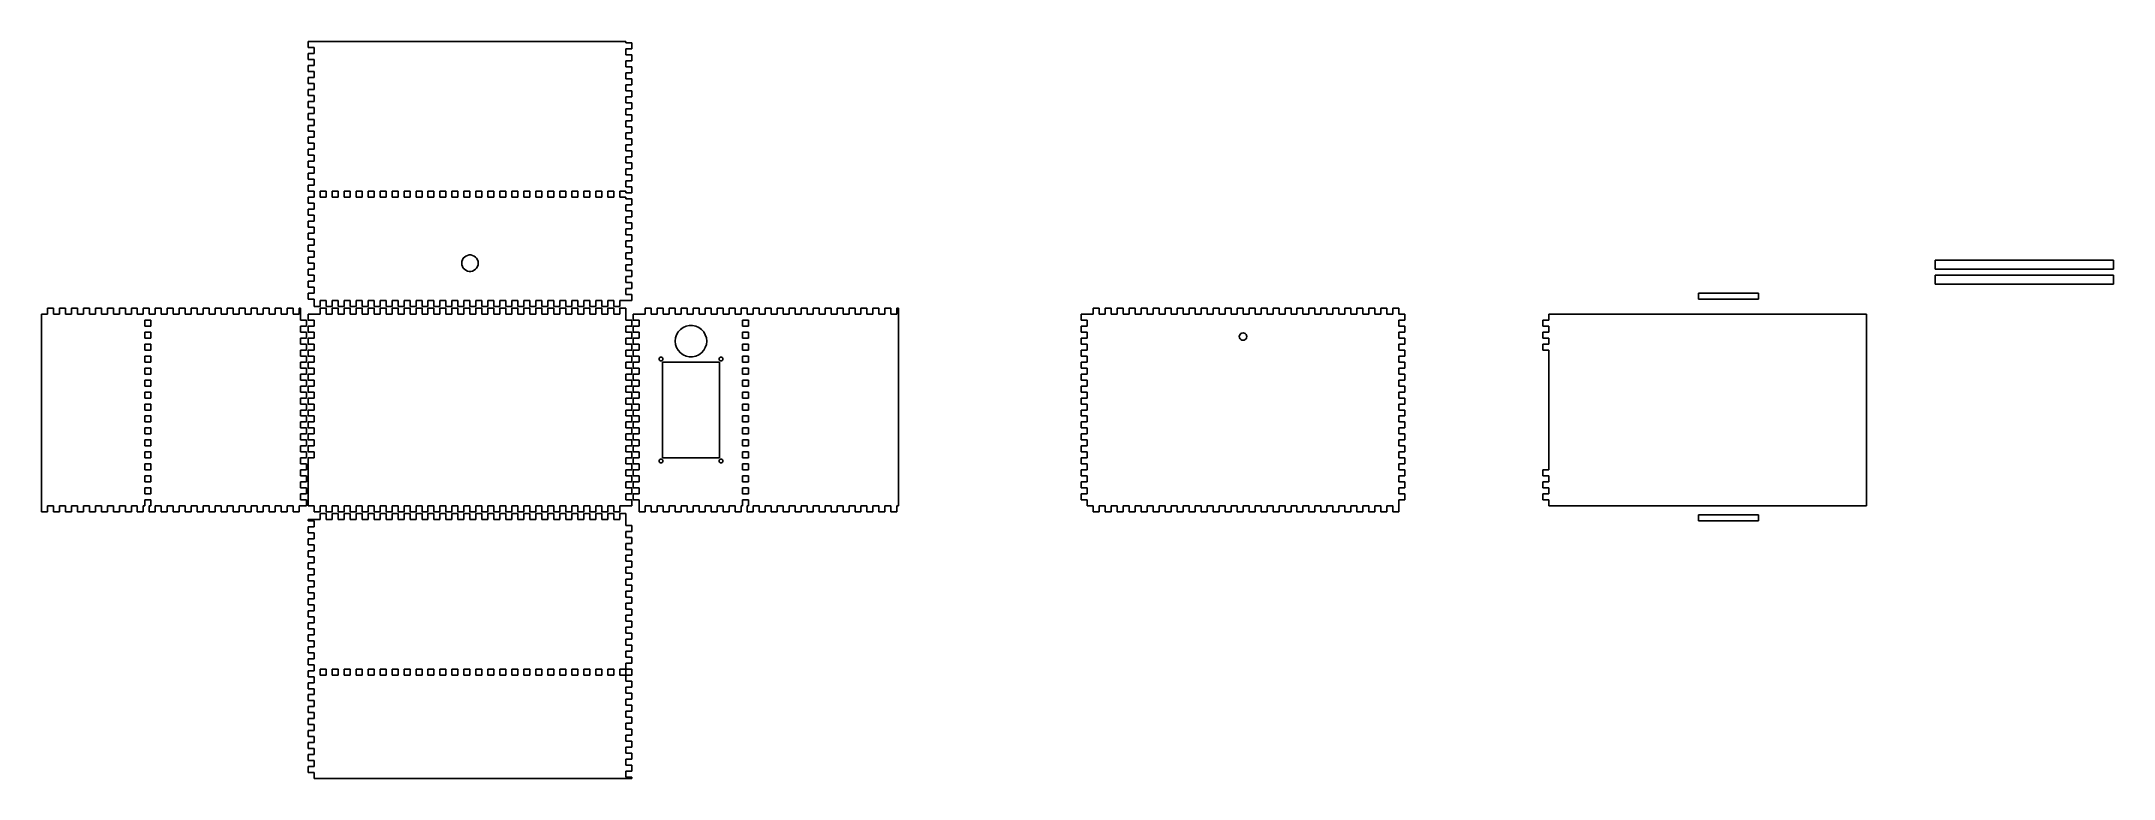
# Model space of a CAD drawing. Header units: metres. Extents: x -182 to 1201, y -182 to 310.
import ezdxf

# ---------------------------------------------------------------- set-up
doc = ezdxf.new("R2010")
doc.units = ezdxf.units.M

msp = doc.modelspace()

# ---------------------------------------------------------------- linework, layer by layer
for p, q in [((208, 310), (-4, 310)), ((-4, 310), (-4, 306)), ((-4, 306), (0, 306)), ((0, 306), (0, 302)), ((208, 309), (208, 310)), ((212, 309), (208, 309)), ((208, 301), (208, 305)), ((208, 305), (212, 305)), ((212, 305), (212, 309)), ((0, 302), (-4, 302)), ((-4, 302), (-4, 298)), ((-4, 298), (0, 298)), ((0, 294), (-4, 294)), ((-4, 294), (-4, 290)), ((0, 298), (0, 294)), ((212, 301), (208, 301)), ((208, 293), (208, 297)), ((208, 297), (212, 297)), ((212, 293), (208, 293)), ((212, 297), (212, 301)), ((212, 289), (212, 293)), ((-4, 290), (0, 290)), ((0, 286), (-4, 286)), ((-4, 286), (-4, 282)), ((-4, 282), (0, 282)), ((0, 278), (-4, 278)), ((-4, 278), (-4, 274)), ((0, 290), (0, 286)), ((0, 282), (0, 278)), ((208, 285), (208, 289)), ((208, 289), (212, 289)), ((212, 285), (208, 285)), ((208, 277), (208, 281)), ((208, 281), (212, 281)), ((212, 277), (208, 277)), ((212, 281), (212, 285)), ((212, 273), (212, 277)), ((-4, 274), (0, 274)), ((0, 270), (-4, 270)), ((-4, 270), (-4, 266)), ((-4, 266), (0, 266)), ((0, 274), (0, 270)), ((0, 266), (0, 262)), ((208, 269), (208, 273)), ((208, 273), (212, 273)), ((212, 269), (208, 269)), ((208, 261), (208, 265)), ((208, 265), (212, 265)), ((212, 265), (212, 269)), ((0, 262), (-4, 262)), ((-4, 262), (-4, 258)), ((-4, 258), (0, 258)), ((0, 254), (-4, 254)), ((-4, 254), (-4, 250)), ((-4, 250), (0, 250)), ((0, 258), (0, 254)), ((0, 250), (0, 246)), ((212, 261), (208, 261)), ((208, 253), (208, 257)), ((208, 257), (212, 257)), ((212, 253), (208, 253)), ((208, 245), (208, 249)), ((208, 249), (212, 249)), ((212, 257), (212, 261)), ((212, 249), (212, 253)), ((0, 246), (-4, 246)), ((-4, 246), (-4, 242)), ((-4, 242), (0, 242)), ((0, 238), (-4, 238)), ((-4, 238), (-4, 234)), ((0, 242), (0, 238)), ((212, 245), (208, 245)), ((208, 237), (208, 241)), ((208, 241), (212, 241)), ((212, 237), (208, 237)), ((212, 241), (212, 245)), ((212, 233), (212, 237)), ((-4, 234), (0, 234)), ((0, 230), (-4, 230)), ((-4, 230), (-4, 226)), ((-4, 226), (0, 226)), ((0, 222), (-4, 222)), ((-4, 222), (-4, 218)), ((0, 234), (0, 230)), ((0, 226), (0, 222)), ((208, 229), (208, 233)), ((208, 233), (212, 233)), ((212, 229), (208, 229)), ((208, 221), (208, 225)), ((208, 225), (212, 225)), ((212, 225), (212, 229)), ((-4, 218), (0, 218)), ((0, 214), (-4, 214)), ((-4, 214), (-4, 210)), ((-4, 210), (0, 210)), ((0, 218), (0, 214)), ((0, 210), (0, 206)), ((4, 206), (4, 210)), ((4, 210), (8, 210)), ((8, 210), (8, 206)), ((12, 206), (12, 210)), ((12, 210), (16, 210)), ((16, 210), (16, 206)), ((20, 206), (20, 210)), ((20, 210), (24, 210)), ((24, 210), (24, 206)), ((28, 206), (28, 210)), ((28, 210), (32, 210)), ((32, 210), (32, 206)), ((36, 206), (36, 210)), ((36, 210), (40, 210)), ((40, 210), (40, 206)), ((44, 206), (44, 210)), ((44, 210), (48, 210)), ((48, 210), (48, 206)), ((52, 206), (52, 210)), ((52, 210), (56, 210)), ((56, 210), (56, 206)), ((60, 206), (60, 210)), ((60, 210), (64, 210)), ((64, 210), (64, 206)), ((68, 206), (68, 210)), ((68, 210), (72, 210)), ((72, 210), (72, 206)), ((76, 206), (76, 210)), ((76, 210), (80, 210)), ((80, 210), (80, 206)), ((84, 206), (84, 210)), ((84, 210), (88, 210)), ((88, 210), (88, 206)), ((92, 206), (92, 210)), ((92, 210), (96, 210)), ((96, 210), (96, 206)), ((100, 206), (100, 210)), ((100, 210), (104, 210)), ((104, 210), (104, 206)), ((108, 206), (108, 210)), ((108, 210), (112, 210)), ((112, 210), (112, 206)), ((116, 206), (116, 210)), ((116, 210), (120, 210)), ((120, 210), (120, 206)), ((124, 206), (124, 210)), ((124, 210), (128, 210)), ((128, 210), (128, 206)), ((132, 206), (132, 210)), ((132, 210), (136, 210)), ((136, 210), (136, 206)), ((140, 206), (140, 210)), ((140, 210), (144, 210)), ((144, 210), (144, 206)), ((148, 206), (148, 210)), ((148, 210), (152, 210)), ((152, 210), (152, 206)), ((156, 206), (156, 210)), ((156, 210), (160, 210)), ((160, 210), (160, 206)), ((164, 206), (164, 210)), ((164, 210), (168, 210)), ((168, 210), (168, 206)), ((172, 206), (172, 210)), ((172, 210), (176, 210)), ((176, 210), (176, 206)), ((180, 206), (180, 210)), ((180, 210), (184, 210)), ((184, 210), (184, 206)), ((188, 206), (188, 210)), ((188, 210), (192, 210)), ((192, 210), (192, 206)), ((196, 206), (196, 210)), ((196, 210), (200, 210)), ((200, 210), (200, 206)), ((204, 206), (204, 210)), ((204, 210), (208, 210)), ((212, 221), (208, 221)), ((208, 213), (208, 217)), ((208, 217), (212, 217)), ((212, 213), (208, 213)), ((208, 210), (208, 209)), ((208, 209), (212, 209)), ((212, 217), (212, 221)), ((212, 209), (212, 213)), ((0, 206), (-4, 206)), ((-4, 206), (-4, 202)), ((-4, 202), (0, 202)), ((0, 198), (-4, 198)), ((-4, 198), (-4, 194)), ((-4, 194), (0, 194)), ((0, 202), (0, 198)), ((0, 194), (0, 190)), ((8, 206), (4, 206)), ((16, 206), (12, 206)), ((24, 206), (20, 206)), ((32, 206), (28, 206)), ((40, 206), (36, 206)), ((48, 206), (44, 206)), ((56, 206), (52, 206)), ((64, 206), (60, 206)), ((72, 206), (68, 206)), ((80, 206), (76, 206)), ((88, 206), (84, 206)), ((96, 206), (92, 206)), ((104, 206), (100, 206)), ((112, 206), (108, 206)), ((120, 206), (116, 206)), ((128, 206), (124, 206)), ((136, 206), (132, 206)), ((144, 206), (140, 206)), ((152, 206), (148, 206)), ((160, 206), (156, 206)), ((168, 206), (164, 206)), ((176, 206), (172, 206)), ((184, 206), (180, 206)), ((192, 206), (188, 206)), ((200, 206), (196, 206)), ((208, 206), (204, 206)), ((208, 205), (208, 206)), ((212, 205), (208, 205)), ((208, 197), (208, 201)), ((208, 201), (212, 201)), ((212, 197), (208, 197)), ((212, 201), (212, 205)), ((212, 193), (212, 197)), ((0, 190), (-4, 190)), ((-4, 190), (-4, 186)), ((-4, 186), (0, 186)), ((0, 182), (-4, 182)), ((-4, 182), (-4, 178)), ((0, 186), (0, 182)), ((208, 189), (208, 193)), ((208, 193), (212, 193)), ((212, 189), (208, 189)), ((208, 181), (208, 185)), ((208, 185), (212, 185)), ((212, 181), (208, 181)), ((212, 185), (212, 189)), ((212, 177), (212, 181)), ((-4, 178), (0, 178)), ((0, 174), (-4, 174)), ((-4, 174), (-4, 170)), ((-4, 170), (0, 170)), ((0, 166), (-4, 166)), ((-4, 166), (-4, 162)), ((0, 178), (0, 174)), ((0, 170), (0, 166)), ((99.55, 165.233), (100.32, 166.087)), ((100.32, 166.087), (101.25, 166.763)), ((101.25, 166.763), (102.3, 167.231)), ((102.3, 167.231), (103.425, 167.47)), ((103.425, 167.47), (104.575, 167.47)), ((104.575, 167.47), (105.7, 167.231)), ((105.7, 167.231), (106.75, 166.763)), ((106.75, 166.763), (107.68, 166.087)), ((107.68, 166.087), (108.45, 165.233)), ((208, 173), (208, 177)), ((208, 177), (212, 177)), ((212, 173), (208, 173)), ((208, 165), (208, 169)), ((208, 169), (212, 169)), ((212, 169), (212, 173)), ((-4, 162), (0, 162)), ((0, 158), (-4, 158)), ((-4, 158), (-4, 154)), ((-4, 154), (0, 154)), ((0, 162), (0, 158)), ((0, 154), (0, 150)), ((98.5, 162), (98.62, 163.144)), ((98.62, 160.856), (98.5, 162)), ((98.62, 163.144), (98.975, 164.237)), ((98.975, 159.763), (98.62, 160.856)), ((98.975, 164.237), (99.55, 165.233)), ((99.55, 158.767), (98.975, 159.763)), ((100.32, 157.913), (99.55, 158.767)), ((101.25, 157.237), (100.32, 157.913)), ((102.3, 156.769), (101.25, 157.237)), ((103.425, 156.53), (102.3, 156.769)), ((104.575, 156.53), (103.425, 156.53)), ((105.7, 156.769), (104.575, 156.53)), ((106.75, 157.237), (105.7, 156.769)), ((107.68, 157.913), (106.75, 157.237)), ((108.45, 158.767), (107.68, 157.913)), ((108.45, 165.233), (109.024, 164.237)), ((109.024, 159.763), (108.45, 158.767)), ((109.024, 164.237), (109.38, 163.144)), ((109.38, 160.856), (109.024, 159.763)), ((109.38, 163.144), (109.5, 162)), ((109.5, 162), (109.38, 160.856)), ((212, 165), (208, 165)), ((208, 157), (208, 161)), ((208, 161), (212, 161)), ((212, 157), (208, 157)), ((208, 149), (208, 153)), ((208, 153), (212, 153)), ((212, 161), (212, 165)), ((212, 153), (212, 157)), ((1201, 164), (1082, 164)), ((1082, 164), (1082, 158)), ((1082, 158), (1201, 158)), ((1201, 154), (1082, 154)), ((1082, 154), (1082, 148)), ((1201, 158), (1201, 164)), ((1201, 148), (1201, 154)), ((0, 150), (-4, 150)), ((-4, 150), (-4, 146)), ((-4, 146), (0, 146)), ((0, 142), (-4, 142)), ((-4, 142), (-4, 138)), ((0, 146), (0, 142)), ((212, 149), (208, 149)), ((208, 141), (208, 145)), ((208, 145), (212, 145)), ((212, 141), (208, 141)), ((212, 145), (212, 149)), ((212, 137), (212, 141)), ((964, 142), (924, 142)), ((924, 142), (924, 138)), ((964, 138), (964, 142)), ((1082, 148), (1201, 148)), ((-178, 128), (-182, 128)), ((-182, 128), (-182, -4)), ((-174, 132), (-178, 132)), ((-178, 132), (-178, 128)), ((-174, 128), (-174, 132)), ((-170, 128), (-174, 128)), ((-166, 132), (-170, 132)), ((-170, 132), (-170, 128)), ((-166, 128), (-166, 132)), ((-162, 128), (-166, 128)), ((-158, 132), (-162, 132)), ((-162, 132), (-162, 128)), ((-158, 128), (-158, 132)), ((-154, 128), (-158, 128)), ((-150, 132), (-154, 132)), ((-154, 132), (-154, 128)), ((-150, 128), (-150, 132)), ((-146, 128), (-150, 128)), ((-142, 132), (-146, 132)), ((-146, 132), (-146, 128)), ((-142, 128), (-142, 132)), ((-138, 128), (-142, 128)), ((-134, 132), (-138, 132)), ((-138, 132), (-138, 128)), ((-134, 128), (-134, 132)), ((-130, 128), (-134, 128)), ((-126, 132), (-130, 132)), ((-130, 132), (-130, 128)), ((-126, 128), (-126, 132)), ((-122, 128), (-126, 128)), ((-118, 132), (-122, 132)), ((-122, 132), (-122, 128)), ((-118, 128), (-118, 132)), ((-114, 128), (-118, 128)), ((-110, 132), (-114, 132)), ((-114, 132), (-114, 128)), ((-110, 128), (-110, 132)), ((-106, 128), (-110, 128)), ((-102, 132), (-106, 132)), ((-106, 132), (-106, 128)), ((-102, 128), (-102, 132)), ((-98, 128), (-102, 128)), ((-94, 132), (-98, 132)), ((-98, 132), (-98, 128)), ((-94, 128), (-94, 132)), ((-90, 128), (-94, 128)), ((-86, 132), (-90, 132)), ((-90, 132), (-90, 128)), ((-86, 128), (-86, 132)), ((-82, 128), (-86, 128)), ((-78, 132), (-82, 132)), ((-82, 132), (-82, 128)), ((-78, 128), (-78, 132)), ((-74, 128), (-78, 128)), ((-70, 132), (-74, 132)), ((-74, 132), (-74, 128)), ((-70, 128), (-70, 132)), ((-66, 128), (-70, 128)), ((-62, 132), (-66, 132)), ((-66, 132), (-66, 128)), ((-62, 128), (-62, 132)), ((-58, 128), (-62, 128)), ((-54, 132), (-58, 132)), ((-58, 132), (-58, 128)), ((-54, 128), (-54, 132)), ((-50, 128), (-54, 128)), ((-46, 132), (-50, 132)), ((-50, 132), (-50, 128)), ((-46, 128), (-46, 132)), ((-42, 128), (-46, 128)), ((-38, 132), (-42, 132)), ((-42, 132), (-42, 128)), ((-38, 128), (-38, 132)), ((-34, 128), (-38, 128)), ((-30, 132), (-34, 132)), ((-34, 132), (-34, 128)), ((-30, 128), (-30, 132)), ((-26, 128), (-30, 128)), ((-22, 132), (-26, 132)), ((-26, 132), (-26, 128)), ((-22, 128), (-22, 132)), ((-18, 128), (-22, 128)), ((-14, 132), (-18, 132)), ((-18, 132), (-18, 128)), ((-14, 128), (-14, 132)), ((-10, 128), (-14, 128)), ((-9, 132), (-10, 132)), ((-10, 132), (-10, 128)), ((-9, 124), (-9, 132)), ((-4, 138), (0, 138)), ((4, 128), (-4, 128)), ((-4, 128), (-4, 124)), ((0, 138), (0, 133)), ((0, 133), (4, 133)), ((4, 133), (4, 137)), ((4, 137), (8, 137)), ((8, 132), (4, 132)), ((4, 132), (4, 128)), ((8, 137), (8, 133)), ((8, 133), (12, 133)), ((8, 128), (8, 132)), ((12, 128), (8, 128)), ((12, 133), (12, 137)), ((12, 137), (16, 137)), ((16, 132), (12, 132)), ((12, 132), (12, 128)), ((16, 137), (16, 133)), ((16, 133), (20, 133)), ((16, 128), (16, 132)), ((20, 128), (16, 128)), ((20, 133), (20, 137)), ((20, 137), (24, 137)), ((24, 132), (20, 132)), ((20, 132), (20, 128)), ((24, 137), (24, 133)), ((24, 133), (28, 133)), ((24, 128), (24, 132)), ((28, 128), (24, 128)), ((28, 133), (28, 137)), ((28, 137), (32, 137)), ((32, 132), (28, 132)), ((28, 132), (28, 128)), ((32, 137), (32, 133)), ((32, 133), (36, 133)), ((32, 128), (32, 132)), ((36, 128), (32, 128)), ((36, 133), (36, 137)), ((36, 137), (40, 137)), ((40, 132), (36, 132)), ((36, 132), (36, 128)), ((40, 137), (40, 133)), ((40, 133), (44, 133)), ((40, 128), (40, 132)), ((44, 128), (40, 128)), ((44, 133), (44, 137)), ((44, 137), (48, 137)), ((48, 132), (44, 132)), ((44, 132), (44, 128)), ((48, 137), (48, 133)), ((48, 133), (52, 133)), ((48, 128), (48, 132)), ((52, 128), (48, 128)), ((52, 133), (52, 137)), ((52, 137), (56, 137)), ((56, 132), (52, 132)), ((52, 132), (52, 128)), ((56, 137), (56, 133)), ((56, 133), (60, 133)), ((56, 128), (56, 132)), ((60, 128), (56, 128)), ((60, 133), (60, 137)), ((60, 137), (64, 137)), ((64, 132), (60, 132)), ((60, 132), (60, 128)), ((64, 137), (64, 133)), ((64, 133), (68, 133)), ((64, 128), (64, 132)), ((68, 128), (64, 128)), ((68, 133), (68, 137)), ((68, 137), (72, 137)), ((72, 132), (68, 132)), ((68, 132), (68, 128)), ((72, 137), (72, 133)), ((72, 133), (76, 133)), ((72, 128), (72, 132)), ((76, 128), (72, 128)), ((76, 133), (76, 137)), ((76, 137), (80, 137)), ((80, 132), (76, 132)), ((76, 132), (76, 128)), ((80, 137), (80, 133)), ((80, 133), (84, 133)), ((80, 128), (80, 132)), ((84, 128), (80, 128)), ((84, 133), (84, 137)), ((84, 137), (88, 137)), ((88, 132), (84, 132)), ((84, 132), (84, 128)), ((88, 137), (88, 133)), ((88, 133), (92, 133)), ((88, 128), (88, 132)), ((92, 128), (88, 128)), ((92, 133), (92, 137)), ((92, 137), (96, 137)), ((96, 132), (92, 132)), ((92, 132), (92, 128)), ((96, 137), (96, 133)), ((96, 133), (100, 133)), ((96, 128), (96, 132)), ((100, 128), (96, 128)), ((100, 133), (100, 137)), ((100, 137), (104, 137)), ((104, 132), (100, 132)), ((100, 132), (100, 128)), ((104, 137), (104, 133)), ((104, 133), (108, 133)), ((104, 128), (104, 132)), ((108, 128), (104, 128)), ((108, 133), (108, 137)), ((108, 137), (112, 137)), ((112, 132), (108, 132)), ((108, 132), (108, 128)), ((112, 137), (112, 133)), ((112, 133), (116, 133)), ((112, 128), (112, 132)), ((116, 128), (112, 128)), ((116, 133), (116, 137)), ((116, 137), (120, 137)), ((120, 132), (116, 132)), ((116, 132), (116, 128)), ((120, 137), (120, 133)), ((120, 133), (124, 133)), ((120, 128), (120, 132)), ((124, 128), (120, 128)), ((124, 133), (124, 137)), ((124, 137), (128, 137)), ((128, 132), (124, 132)), ((124, 132), (124, 128)), ((128, 137), (128, 133)), ((128, 133), (132, 133)), ((128, 128), (128, 132)), ((132, 128), (128, 128)), ((132, 133), (132, 137)), ((132, 137), (136, 137)), ((136, 132), (132, 132)), ((132, 132), (132, 128)), ((136, 137), (136, 133)), ((136, 133), (140, 133)), ((136, 128), (136, 132)), ((140, 128), (136, 128)), ((140, 133), (140, 137)), ((140, 137), (144, 137)), ((144, 132), (140, 132)), ((140, 132), (140, 128)), ((144, 137), (144, 133)), ((144, 133), (148, 133)), ((144, 128), (144, 132)), ((148, 128), (144, 128)), ((148, 133), (148, 137)), ((148, 137), (152, 137)), ((152, 132), (148, 132)), ((148, 132), (148, 128)), ((152, 137), (152, 133)), ((152, 133), (156, 133)), ((152, 128), (152, 132)), ((156, 128), (152, 128)), ((156, 133), (156, 137)), ((156, 137), (160, 137)), ((160, 132), (156, 132)), ((156, 132), (156, 128)), ((160, 137), (160, 133)), ((160, 133), (164, 133)), ((160, 128), (160, 132)), ((164, 128), (160, 128)), ((164, 133), (164, 137)), ((164, 137), (168, 137)), ((168, 132), (164, 132)), ((164, 132), (164, 128)), ((168, 137), (168, 133)), ((168, 133), (172, 133)), ((168, 128), (168, 132)), ((172, 128), (168, 128)), ((172, 133), (172, 137)), ((172, 137), (176, 137)), ((176, 132), (172, 132)), ((172, 132), (172, 128)), ((176, 137), (176, 133)), ((176, 133), (180, 133)), ((176, 128), (176, 132)), ((180, 128), (176, 128)), ((180, 133), (180, 137)), ((180, 137), (184, 137)), ((184, 132), (180, 132)), ((180, 132), (180, 128)), ((184, 137), (184, 133)), ((184, 133), (188, 133)), ((184, 128), (184, 132)), ((188, 128), (184, 128)), ((188, 133), (188, 137)), ((188, 137), (192, 137)), ((192, 132), (188, 132)), ((188, 132), (188, 128)), ((192, 137), (192, 133)), ((192, 133), (196, 133)), ((192, 128), (192, 132)), ((196, 128), (192, 128)), ((196, 133), (196, 137)), ((196, 137), (200, 137)), ((200, 132), (196, 132)), ((196, 132), (196, 128)), ((200, 137), (200, 133)), ((200, 133), (204, 133)), ((200, 128), (200, 132)), ((204, 128), (200, 128)), ((204, 133), (204, 137)), ((204, 137), (212, 137)), ((208, 132), (204, 132)), ((204, 132), (204, 128)), ((208, 124), (208, 132)), ((221, 128), (213, 128)), ((213, 128), (213, 124)), ((225, 132), (221, 132)), ((221, 132), (221, 128)), ((225, 128), (225, 132)), ((229, 128), (225, 128)), ((233, 132), (229, 132)), ((229, 132), (229, 128)), ((233, 128), (233, 132)), ((237, 128), (233, 128)), ((241, 132), (237, 132)), ((237, 132), (237, 128)), ((241, 128), (241, 132)), ((245, 128), (241, 128)), ((249, 132), (245, 132)), ((245, 132), (245, 128)), ((249, 128), (249, 132)), ((253, 128), (249, 128)), ((257, 132), (253, 132)), ((253, 132), (253, 128)), ((257, 128), (257, 132)), ((261, 128), (257, 128)), ((265, 132), (261, 132)), ((261, 132), (261, 128)), ((265, 128), (265, 132)), ((269, 128), (265, 128)), ((273, 132), (269, 132)), ((269, 132), (269, 128)), ((273, 128), (273, 132)), ((277, 128), (273, 128)), ((281, 132), (277, 132)), ((277, 132), (277, 128)), ((281, 128), (281, 132)), ((285, 128), (281, 128)), ((289, 132), (285, 132)), ((285, 132), (285, 128)), ((289, 128), (289, 132)), ((293, 128), (289, 128)), ((297, 132), (293, 132)), ((293, 132), (293, 128)), ((297, 128), (297, 132)), ((301, 128), (297, 128)), ((305, 132), (301, 132)), ((301, 132), (301, 128)), ((305, 128), (305, 132)), ((309, 128), (305, 128)), ((313, 132), (309, 132)), ((309, 132), (309, 128)), ((313, 128), (313, 132)), ((317, 128), (313, 128)), ((321, 132), (317, 132)), ((317, 132), (317, 128)), ((321, 128), (321, 132)), ((325, 128), (321, 128)), ((329, 132), (325, 132)), ((325, 132), (325, 128)), ((329, 128), (329, 132)), ((333, 128), (329, 128)), ((337, 132), (333, 132)), ((333, 132), (333, 128)), ((337, 128), (337, 132)), ((341, 128), (337, 128)), ((345, 132), (341, 132)), ((341, 132), (341, 128)), ((345, 128), (345, 132)), ((349, 128), (345, 128)), ((353, 132), (349, 132)), ((349, 132), (349, 128)), ((353, 128), (353, 132)), ((357, 128), (353, 128)), ((361, 132), (357, 132)), ((357, 132), (357, 128)), ((361, 128), (361, 132)), ((365, 128), (361, 128)), ((369, 132), (365, 132)), ((365, 132), (365, 128)), ((369, 128), (369, 132)), ((373, 128), (369, 128)), ((377, 132), (373, 132)), ((373, 132), (373, 128)), ((377, 128), (377, 132)), ((381, 128), (377, 128)), ((385, 132), (381, 132)), ((381, 132), (381, 128)), ((385, 128), (385, 132)), ((389, 128), (385, 128)), ((390, 132), (389, 132)), ((389, 132), (389, 128)), ((390, 0), (390, 132)), ((520, 128), (512, 128)), ((512, 128), (512, 124)), ((524, 132), (520, 132)), ((520, 132), (520, 128)), ((524, 128), (524, 132)), ((528, 128), (524, 128)), ((532, 132), (528, 132)), ((528, 132), (528, 128)), ((532, 128), (532, 132)), ((536, 128), (532, 128)), ((540, 132), (536, 132)), ((536, 132), (536, 128)), ((540, 128), (540, 132)), ((544, 128), (540, 128)), ((548, 132), (544, 132)), ((544, 132), (544, 128)), ((548, 128), (548, 132)), ((552, 128), (548, 128)), ((556, 132), (552, 132)), ((552, 132), (552, 128)), ((556, 128), (556, 132)), ((560, 128), (556, 128)), ((564, 132), (560, 132)), ((560, 132), (560, 128)), ((564, 128), (564, 132)), ((568, 128), (564, 128)), ((572, 132), (568, 132)), ((568, 132), (568, 128)), ((572, 128), (572, 132)), ((576, 128), (572, 128)), ((580, 132), (576, 132)), ((576, 132), (576, 128)), ((580, 128), (580, 132)), ((584, 128), (580, 128)), ((588, 132), (584, 132)), ((584, 132), (584, 128)), ((588, 128), (588, 132)), ((592, 128), (588, 128)), ((596, 132), (592, 132)), ((592, 132), (592, 128)), ((596, 128), (596, 132)), ((600, 128), (596, 128)), ((604, 132), (600, 132)), ((600, 132), (600, 128)), ((604, 128), (604, 132)), ((608, 128), (604, 128)), ((612, 132), (608, 132)), ((608, 132), (608, 128)), ((612, 128), (612, 132)), ((616, 128), (612, 128)), ((620, 132), (616, 132)), ((616, 132), (616, 128)), ((620, 128), (620, 132)), ((624, 128), (620, 128)), ((628, 132), (624, 132)), ((624, 132), (624, 128)), ((628, 128), (628, 132)), ((632, 128), (628, 128)), ((636, 132), (632, 132)), ((632, 132), (632, 128)), ((636, 128), (636, 132)), ((640, 128), (636, 128)), ((644, 132), (640, 132)), ((640, 132), (640, 128)), ((644, 128), (644, 132)), ((648, 128), (644, 128)), ((652, 132), (648, 132)), ((648, 132), (648, 128)), ((652, 128), (652, 132)), ((656, 128), (652, 128)), ((660, 132), (656, 132)), ((656, 132), (656, 128)), ((660, 128), (660, 132)), ((664, 128), (660, 128)), ((668, 132), (664, 132)), ((664, 132), (664, 128)), ((668, 128), (668, 132)), ((672, 128), (668, 128)), ((676, 132), (672, 132)), ((672, 132), (672, 128)), ((676, 128), (676, 132)), ((680, 128), (676, 128)), ((684, 132), (680, 132)), ((680, 132), (680, 128)), ((684, 128), (684, 132)), ((688, 128), (684, 128)), ((692, 132), (688, 132)), ((688, 132), (688, 128)), ((692, 128), (692, 132)), ((696, 128), (692, 128)), ((700, 132), (696, 132)), ((696, 132), (696, 128)), ((700, 128), (700, 132)), ((704, 128), (700, 128)), ((708, 132), (704, 132)), ((704, 132), (704, 128)), ((708, 128), (708, 132)), ((712, 128), (708, 128)), ((716, 132), (712, 132)), ((712, 132), (712, 128)), ((716, 128), (716, 132)), ((720, 128), (716, 128)), ((724, 132), (720, 132)), ((720, 132), (720, 128)), ((724, 128), (724, 132)), ((728, 128), (724, 128)), ((728, 124), (728, 128)), ((1036, 128), (824, 128)), ((824, 128), (824, 124)), ((924, 138), (964, 138)), ((1036, 0), (1036, 128)), ((-113, 120), (-113, 124)), ((-113, 124), (-109, 124)), ((-109, 120), (-113, 120)), ((-113, 112), (-113, 116)), ((-113, 116), (-109, 116)), ((-109, 112), (-113, 112)), ((-109, 124), (-109, 120)), ((-109, 116), (-109, 112)), ((-5, 124), (-9, 124)), ((-9, 116), (-9, 120)), ((-9, 120), (-5, 120)), ((-5, 116), (-9, 116)), ((-9, 108), (-9, 112)), ((-9, 112), (-5, 112)), ((-5, 120), (-5, 124)), ((-5, 112), (-5, 116)), ((-4, 124), (0, 124)), ((0, 120), (-4, 120)), ((-4, 120), (-4, 116)), ((-4, 116), (0, 116)), ((0, 112), (-4, 112)), ((-4, 112), (-4, 108)), ((0, 124), (0, 120)), ((0, 116), (0, 112)), ((212, 124), (208, 124)), ((208, 116), (208, 120)), ((208, 120), (212, 120)), ((212, 116), (208, 116)), ((208, 108), (208, 112)), ((208, 112), (212, 112)), ((212, 120), (212, 124)), ((212, 112), (212, 116)), ((213, 124), (217, 124)), ((217, 120), (213, 120)), ((213, 120), (213, 116)), ((213, 116), (217, 116)), ((217, 112), (213, 112)), ((213, 112), (213, 108)), ((217, 124), (217, 120)), ((217, 116), (217, 112)), ((241, 110), (241.229, 112.183)), ((241.229, 112.183), (241.908, 114.271)), ((241.908, 114.271), (243.005, 116.172)), ((243.005, 116.172), (244.474, 117.803)), ((244.474, 117.803), (246.25, 119.093)), ((246.25, 119.093), (248.255, 119.986)), ((248.255, 119.986), (250.402, 120.442)), ((250.402, 120.442), (252.598, 120.442)), ((252.598, 120.442), (254.745, 119.986)), ((254.745, 119.986), (256.75, 119.093)), ((256.75, 119.093), (258.526, 117.803)), ((258.526, 117.803), (259.995, 116.172)), ((259.995, 116.172), (261.092, 114.271)), ((261.092, 114.271), (261.771, 112.183)), ((261.771, 112.183), (262, 110)), ((286, 120), (286, 124)), ((286, 124), (290, 124)), ((290, 120), (286, 120)), ((286, 112), (286, 116)), ((286, 116), (290, 116)), ((290, 112), (286, 112)), ((290, 124), (290, 120)), ((290, 116), (290, 112)), ((512, 124), (516, 124)), ((516, 120), (512, 120)), ((512, 120), (512, 116)), ((512, 116), (516, 116)), ((516, 112), (512, 112)), ((512, 112), (512, 108)), ((516, 124), (516, 120)), ((516, 116), (516, 112)), ((617.5, 113), (617.622, 113.773)), ((617.622, 112.227), (617.5, 113)), ((617.622, 113.773), (617.977, 114.469)), ((617.977, 111.531), (617.622, 112.227)), ((617.977, 114.469), (618.531, 115.023)), ((618.531, 110.977), (617.977, 111.531)), ((618.531, 115.023), (619.227, 115.378)), ((619.227, 110.622), (618.531, 110.977)), ((619.227, 115.378), (620, 115.5)), ((620, 115.5), (620.773, 115.378)), ((620.773, 115.378), (621.469, 115.023)), ((621.469, 110.977), (620.773, 110.622)), ((621.469, 115.023), (622.023, 114.469)), ((622.023, 111.531), (621.469, 110.977)), ((622.023, 114.469), (622.378, 113.773)), ((622.378, 112.227), (622.023, 111.531)), ((622.378, 113.773), (622.5, 113)), ((622.5, 113), (622.378, 112.227)), ((724, 120), (724, 124)), ((724, 124), (728, 124)), ((728, 120), (724, 120)), ((724, 112), (724, 116)), ((724, 116), (728, 116)), ((728, 112), (724, 112)), ((728, 116), (728, 120)), ((728, 108), (728, 112)), ((824, 124), (820, 124)), ((820, 124), (820, 120)), ((820, 120), (824, 120)), ((824, 116), (820, 116)), ((820, 116), (820, 112)), ((820, 112), (824, 112)), ((824, 120), (824, 116)), ((824, 112), (824, 108)), ((-113, 104), (-113, 108)), ((-113, 108), (-109, 108)), ((-109, 104), (-113, 104)), ((-113, 96), (-113, 100)), ((-113, 100), (-109, 100)), ((-109, 108), (-109, 104)), ((-109, 100), (-109, 96)), ((-5, 108), (-9, 108)), ((-9, 100), (-9, 104)), ((-9, 104), (-5, 104)), ((-5, 100), (-9, 100)), ((-5, 104), (-5, 108)), ((-5, 96), (-5, 100)), ((-4, 108), (0, 108)), ((0, 104), (-4, 104)), ((-4, 104), (-4, 100)), ((-4, 100), (0, 100)), ((0, 108), (0, 104)), ((0, 100), (0, 96)), ((212, 108), (208, 108)), ((208, 100), (208, 104)), ((208, 104), (212, 104)), ((212, 100), (208, 100)), ((212, 104), (212, 108)), ((212, 96), (212, 100)), ((213, 108), (217, 108)), ((217, 104), (213, 104)), ((213, 104), (213, 100)), ((213, 100), (217, 100)), ((217, 108), (217, 104)), ((217, 100), (217, 96)), ((230.25, 98), (230.311, 98.386)), ((230.311, 97.614), (230.25, 98)), ((230.311, 98.386), (230.489, 98.735)), ((230.489, 97.265), (230.311, 97.614)), ((230.489, 98.735), (230.765, 99.011)), ((230.765, 96.989), (230.489, 97.265)), ((230.765, 99.011), (231.114, 99.189)), ((231.114, 96.811), (230.765, 96.989)), ((231.114, 99.189), (231.5, 99.25)), ((231.5, 96.75), (231.114, 96.811)), ((231.5, 99.25), (231.886, 99.189)), ((231.886, 96.811), (231.5, 96.75)), ((231.886, 99.189), (232.235, 99.011)), ((232.235, 96.989), (231.886, 96.811)), ((232.235, 99.011), (232.511, 98.735)), ((232.511, 97.265), (232.235, 96.989)), ((232.511, 98.735), (232.689, 98.386)), ((232.689, 97.614), (232.511, 97.265)), ((232.689, 98.386), (232.75, 98)), ((232.75, 98), (232.689, 97.614)), ((241.229, 107.817), (241, 110)), ((241.908, 105.729), (241.229, 107.817)), ((243.005, 103.828), (241.908, 105.729)), ((244.474, 102.197), (243.005, 103.828)), ((246.25, 100.907), (244.474, 102.197)), ((248.255, 100.014), (246.25, 100.907)), ((250.402, 99.558), (248.255, 100.014)), ((252.598, 99.558), (250.402, 99.558)), ((254.745, 100.014), (252.598, 99.558)), ((256.75, 100.907), (254.745, 100.014)), ((258.526, 102.197), (256.75, 100.907)), ((259.995, 103.828), (258.526, 102.197)), ((261.092, 105.729), (259.995, 103.828)), ((261.771, 107.817), (261.092, 105.729)), ((262, 110), (261.771, 107.817)), ((270.25, 98), (270.311, 98.386)), ((270.311, 97.614), (270.25, 98)), ((270.311, 98.386), (270.489, 98.735)), ((270.489, 97.265), (270.311, 97.614)), ((270.489, 98.735), (270.765, 99.011)), ((270.765, 96.989), (270.489, 97.265)), ((270.765, 99.011), (271.114, 99.189)), ((271.114, 96.811), (270.765, 96.989)), ((271.114, 99.189), (271.5, 99.25)), ((271.5, 96.75), (271.114, 96.811)), ((271.5, 99.25), (271.886, 99.189)), ((271.886, 96.811), (271.5, 96.75)), ((271.886, 99.189), (272.235, 99.011)), ((272.235, 96.989), (271.886, 96.811)), ((272.235, 99.011), (272.511, 98.735)), ((272.511, 97.265), (272.235, 96.989)), ((272.511, 98.735), (272.689, 98.386)), ((272.689, 97.614), (272.511, 97.265)), ((272.689, 98.386), (272.75, 98)), ((272.75, 98), (272.689, 97.614)), ((286, 104), (286, 108)), ((286, 108), (290, 108)), ((290, 104), (286, 104)), ((286, 96), (286, 100)), ((286, 100), (290, 100)), ((290, 108), (290, 104)), ((290, 100), (290, 96)), ((512, 108), (516, 108)), ((516, 104), (512, 104)), ((512, 104), (512, 100)), ((512, 100), (516, 100)), ((516, 108), (516, 104)), ((516, 100), (516, 96)), ((620, 110.5), (619.227, 110.622)), ((620.773, 110.622), (620, 110.5)), ((724, 104), (724, 108)), ((724, 108), (728, 108)), ((728, 104), (724, 104)), ((724, 96), (724, 100)), ((724, 100), (728, 100)), ((728, 100), (728, 104)), ((824, 108), (820, 108)), ((820, 108), (820, 104)), ((820, 104), (824, 104)), ((824, 104), (824, 24)), ((-109, 96), (-113, 96)), ((-113, 88), (-113, 92)), ((-113, 92), (-109, 92)), ((-109, 88), (-113, 88)), ((-113, 80), (-113, 84)), ((-113, 84), (-109, 84)), ((-109, 92), (-109, 88)), ((-109, 84), (-109, 80)), ((-9, 92), (-9, 96)), ((-9, 96), (-5, 96)), ((-5, 92), (-9, 92)), ((-9, 84), (-9, 88)), ((-9, 88), (-5, 88)), ((-5, 84), (-9, 84)), ((-5, 88), (-5, 92)), ((-5, 80), (-5, 84)), ((0, 96), (-4, 96)), ((-4, 96), (-4, 92)), ((-4, 92), (0, 92)), ((0, 88), (-4, 88)), ((-4, 88), (-4, 84)), ((-4, 84), (0, 84)), ((0, 92), (0, 88)), ((0, 84), (0, 80)), ((208, 92), (208, 96)), ((208, 96), (212, 96)), ((212, 92), (208, 92)), ((208, 84), (208, 88)), ((208, 88), (212, 88)), ((212, 84), (208, 84)), ((212, 88), (212, 92)), ((212, 80), (212, 84)), ((217, 96), (213, 96)), ((213, 96), (213, 92)), ((213, 92), (217, 92)), ((217, 88), (213, 88)), ((213, 88), (213, 84)), ((213, 84), (217, 84)), ((217, 92), (217, 88)), ((217, 84), (217, 80)), ((232.5, 32), (232.5, 96)), ((232.5, 96), (270.5, 96)), ((270.5, 96), (270.5, 32)), ((290, 96), (286, 96)), ((286, 88), (286, 92)), ((286, 92), (290, 92)), ((290, 88), (286, 88)), ((286, 80), (286, 84)), ((286, 84), (290, 84)), ((290, 92), (290, 88)), ((290, 84), (290, 80)), ((516, 96), (512, 96)), ((512, 96), (512, 92)), ((512, 92), (516, 92)), ((516, 88), (512, 88)), ((512, 88), (512, 84)), ((512, 84), (516, 84)), ((516, 92), (516, 88)), ((516, 84), (516, 80)), ((728, 96), (724, 96)), ((724, 88), (724, 92)), ((724, 92), (728, 92)), ((728, 88), (724, 88)), ((724, 80), (724, 84)), ((724, 84), (728, 84)), ((728, 92), (728, 96)), ((728, 84), (728, 88)), ((-109, 80), (-113, 80)), ((-113, 72), (-113, 76)), ((-113, 76), (-109, 76)), ((-109, 72), (-113, 72)), ((-109, 76), (-109, 72)), ((-9, 76), (-9, 80)), ((-9, 80), (-5, 80)), ((-5, 76), (-9, 76)), ((-9, 68), (-9, 72)), ((-9, 72), (-5, 72)), ((-5, 72), (-5, 76)), ((0, 80), (-4, 80)), ((-4, 80), (-4, 76)), ((-4, 76), (0, 76)), ((0, 72), (-4, 72)), ((-4, 72), (-4, 68)), ((0, 76), (0, 72)), ((208, 76), (208, 80)), ((208, 80), (212, 80)), ((212, 76), (208, 76)), ((208, 68), (208, 72)), ((208, 72), (212, 72)), ((212, 72), (212, 76)), ((217, 80), (213, 80)), ((213, 80), (213, 76)), ((213, 76), (217, 76)), ((217, 72), (213, 72)), ((213, 72), (213, 68)), ((217, 76), (217, 72)), ((290, 80), (286, 80)), ((286, 72), (286, 76)), ((286, 76), (290, 76)), ((290, 72), (286, 72)), ((290, 76), (290, 72)), ((516, 80), (512, 80)), ((512, 80), (512, 76)), ((512, 76), (516, 76)), ((516, 72), (512, 72)), ((512, 72), (512, 68)), ((516, 76), (516, 72)), ((728, 80), (724, 80)), ((724, 72), (724, 76)), ((724, 76), (728, 76)), ((728, 72), (724, 72)), ((728, 76), (728, 80)), ((728, 68), (728, 72)), ((-113, 64), (-113, 68)), ((-113, 68), (-109, 68)), ((-109, 64), (-113, 64)), ((-113, 56), (-113, 60)), ((-113, 60), (-109, 60)), ((-109, 56), (-113, 56)), ((-109, 68), (-109, 64)), ((-109, 60), (-109, 56)), ((-5, 68), (-9, 68)), ((-9, 60), (-9, 64)), ((-9, 64), (-5, 64)), ((-5, 60), (-9, 60)), ((-9, 52), (-9, 56)), ((-9, 56), (-5, 56)), ((-5, 64), (-5, 68)), ((-5, 56), (-5, 60)), ((-4, 68), (0, 68)), ((0, 64), (-4, 64)), ((-4, 64), (-4, 60)), ((-4, 60), (0, 60)), ((0, 56), (-4, 56)), ((-4, 56), (-4, 52)), ((0, 68), (0, 64)), ((0, 60), (0, 56)), ((212, 68), (208, 68)), ((208, 60), (208, 64)), ((208, 64), (212, 64)), ((212, 60), (208, 60)), ((208, 52), (208, 56)), ((208, 56), (212, 56)), ((212, 64), (212, 68)), ((212, 56), (212, 60)), ((213, 68), (217, 68)), ((217, 64), (213, 64)), ((213, 64), (213, 60)), ((213, 60), (217, 60)), ((217, 56), (213, 56)), ((213, 56), (213, 52)), ((217, 68), (217, 64)), ((217, 60), (217, 56)), ((286, 64), (286, 68)), ((286, 68), (290, 68)), ((290, 64), (286, 64)), ((286, 56), (286, 60)), ((286, 60), (290, 60)), ((290, 56), (286, 56)), ((290, 68), (290, 64)), ((290, 60), (290, 56)), ((512, 68), (516, 68)), ((516, 64), (512, 64)), ((512, 64), (512, 60)), ((512, 60), (516, 60)), ((516, 56), (512, 56)), ((512, 56), (512, 52)), ((516, 68), (516, 64)), ((516, 60), (516, 56)), ((724, 64), (724, 68)), ((724, 68), (728, 68)), ((728, 64), (724, 64)), ((724, 56), (724, 60)), ((724, 60), (728, 60)), ((728, 56), (724, 56)), ((728, 60), (728, 64)), ((728, 52), (728, 56)), ((-113, 48), (-113, 52)), ((-113, 52), (-109, 52)), ((-109, 48), (-113, 48)), ((-113, 40), (-113, 44)), ((-113, 44), (-109, 44)), ((-109, 52), (-109, 48)), ((-109, 44), (-109, 40)), ((-5, 52), (-9, 52)), ((-9, 44), (-9, 48)), ((-9, 48), (-5, 48)), ((-5, 44), (-9, 44)), ((-5, 48), (-5, 52)), ((-5, 40), (-5, 44)), ((-4, 52), (0, 52)), ((0, 48), (-4, 48)), ((-4, 48), (-4, 44)), ((-4, 44), (0, 44)), ((0, 52), (0, 48)), ((0, 44), (0, 40)), ((212, 52), (208, 52)), ((208, 44), (208, 48)), ((208, 48), (212, 48)), ((212, 44), (208, 44)), ((212, 48), (212, 52)), ((212, 40), (212, 44)), ((213, 52), (217, 52)), ((217, 48), (213, 48)), ((213, 48), (213, 44)), ((213, 44), (217, 44)), ((217, 52), (217, 48)), ((217, 44), (217, 40)), ((286, 48), (286, 52)), ((286, 52), (290, 52)), ((290, 48), (286, 48)), ((286, 40), (286, 44)), ((286, 44), (290, 44)), ((290, 52), (290, 48)), ((290, 44), (290, 40)), ((512, 52), (516, 52)), ((516, 48), (512, 48)), ((512, 48), (512, 44)), ((512, 44), (516, 44)), ((516, 52), (516, 48)), ((516, 44), (516, 40)), ((724, 48), (724, 52)), ((724, 52), (728, 52)), ((728, 48), (724, 48)), ((724, 40), (724, 44)), ((724, 44), (728, 44)), ((728, 44), (728, 48)), ((-109, 40), (-113, 40)), ((-113, 32), (-113, 36)), ((-113, 36), (-109, 36)), ((-109, 32), (-113, 32)), ((-113, 24), (-113, 28)), ((-113, 28), (-109, 28)), ((-109, 36), (-109, 32)), ((-109, 28), (-109, 24)), ((-9, 36), (-9, 40)), ((-9, 40), (-5, 40)), ((-5, 36), (-9, 36)), ((-9, 28), (-9, 32)), ((-9, 32), (-5, 32)), ((-5, 28), (-9, 28)), ((-5, 32), (-5, 36)), ((-5, 24), (-5, 28)), ((0, 40), (-4, 40)), ((-4, 40), (-4, 36)), ((-4, 36), (0, 36)), ((0, 32), (-4, 32)), ((-4, 32), (-4, 0)), ((0, 36), (0, 32)), ((208, 36), (208, 40)), ((208, 40), (212, 40)), ((212, 36), (208, 36)), ((208, 28), (208, 32)), ((208, 32), (212, 32)), ((212, 28), (208, 28)), ((212, 32), (212, 36)), ((212, 24), (212, 28)), ((217, 40), (213, 40)), ((213, 40), (213, 36)), ((213, 36), (217, 36)), ((217, 32), (213, 32)), ((213, 32), (213, 28)), ((213, 28), (217, 28)), ((217, 36), (217, 32)), ((217, 28), (217, 24)), ((230.25, 30), (230.311, 30.386)), ((230.311, 29.614), (230.25, 30)), ((230.311, 30.386), (230.489, 30.735)), ((230.489, 29.265), (230.311, 29.614)), ((230.489, 30.735), (230.765, 31.011)), ((230.765, 28.989), (230.489, 29.265)), ((230.765, 31.011), (231.114, 31.189)), ((231.114, 28.811), (230.765, 28.989)), ((231.114, 31.189), (231.5, 31.25)), ((231.5, 28.75), (231.114, 28.811)), ((231.5, 31.25), (231.886, 31.189)), ((231.886, 28.811), (231.5, 28.75)), ((231.886, 31.189), (232.235, 31.011)), ((232.235, 28.989), (231.886, 28.811)), ((232.235, 31.011), (232.511, 30.735)), ((232.511, 29.265), (232.235, 28.989)), ((270.5, 32), (232.5, 32)), ((232.511, 30.735), (232.689, 30.386)), ((232.689, 29.614), (232.511, 29.265)), ((232.689, 30.386), (232.75, 30)), ((232.75, 30), (232.689, 29.614)), ((270.25, 30), (270.311, 30.386)), ((270.311, 29.614), (270.25, 30)), ((270.311, 30.386), (270.489, 30.735)), ((270.489, 29.265), (270.311, 29.614)), ((270.489, 30.735), (270.765, 31.011)), ((270.765, 28.989), (270.489, 29.265)), ((270.765, 31.011), (271.114, 31.189)), ((271.114, 28.811), (270.765, 28.989)), ((271.114, 31.189), (271.5, 31.25)), ((271.5, 28.75), (271.114, 28.811)), ((271.5, 31.25), (271.886, 31.189)), ((271.886, 28.811), (271.5, 28.75)), ((271.886, 31.189), (272.235, 31.011)), ((272.235, 28.989), (271.886, 28.811)), ((272.235, 31.011), (272.511, 30.735)), ((272.511, 29.265), (272.235, 28.989)), ((272.511, 30.735), (272.689, 30.386)), ((272.689, 29.614), (272.511, 29.265)), ((272.689, 30.386), (272.75, 30)), ((272.75, 30), (272.689, 29.614)), ((290, 40), (286, 40)), ((286, 32), (286, 36)), ((286, 36), (290, 36)), ((290, 32), (286, 32)), ((286, 24), (286, 28)), ((286, 28), (290, 28)), ((290, 36), (290, 32)), ((290, 28), (290, 24)), ((516, 40), (512, 40)), ((512, 40), (512, 36)), ((512, 36), (516, 36)), ((516, 32), (512, 32)), ((512, 32), (512, 28)), ((512, 28), (516, 28)), ((516, 36), (516, 32)), ((516, 28), (516, 24)), ((728, 40), (724, 40)), ((724, 32), (724, 36)), ((724, 36), (728, 36)), ((728, 32), (724, 32)), ((724, 24), (724, 28)), ((724, 28), (728, 28)), ((728, 36), (728, 40)), ((728, 28), (728, 32)), ((-109, 24), (-113, 24)), ((-113, 16), (-113, 20)), ((-113, 20), (-109, 20)), ((-109, 16), (-113, 16)), ((-109, 20), (-109, 16)), ((-9, 20), (-9, 24)), ((-9, 24), (-5, 24)), ((-5, 20), (-9, 20)), ((-9, 12), (-9, 16)), ((-9, 16), (-5, 16)), ((-5, 16), (-5, 20)), ((208, 20), (208, 24)), ((208, 24), (212, 24)), ((212, 20), (208, 20)), ((208, 12), (208, 16)), ((208, 16), (212, 16)), ((212, 16), (212, 20)), ((217, 24), (213, 24)), ((213, 24), (213, 20)), ((213, 20), (217, 20)), ((217, 16), (213, 16)), ((213, 16), (213, 12)), ((217, 20), (217, 16)), ((290, 24), (286, 24)), ((286, 16), (286, 20)), ((286, 20), (290, 20)), ((290, 16), (286, 16)), ((290, 20), (290, 16)), ((516, 24), (512, 24)), ((512, 24), (512, 20)), ((512, 20), (516, 20)), ((516, 16), (512, 16)), ((512, 16), (512, 12)), ((516, 20), (516, 16)), ((728, 24), (724, 24)), ((724, 16), (724, 20)), ((724, 20), (728, 20)), ((728, 16), (724, 16)), ((728, 20), (728, 24)), ((728, 12), (728, 16)), ((824, 24), (820, 24)), ((820, 24), (820, 20)), ((820, 20), (824, 20)), ((824, 16), (820, 16)), ((820, 16), (820, 12)), ((824, 20), (824, 16)), ((-178, -4), (-178, 0)), ((-178, 0), (-174, 0)), ((-174, 0), (-174, -4)), ((-170, -4), (-170, 0)), ((-170, 0), (-166, 0)), ((-166, 0), (-166, -4)), ((-162, -4), (-162, 0)), ((-162, 0), (-158, 0)), ((-158, 0), (-158, -4)), ((-154, -4), (-154, 0)), ((-154, 0), (-150, 0)), ((-150, 0), (-150, -4)), ((-146, -4), (-146, 0)), ((-146, 0), (-142, 0)), ((-142, 0), (-142, -4)), ((-138, -4), (-138, 0)), ((-138, 0), (-134, 0)), ((-134, 0), (-134, -4)), ((-130, -4), (-130, 0)), ((-130, 0), (-126, 0)), ((-126, 0), (-126, -4)), ((-122, -4), (-122, 0)), ((-122, 0), (-118, 0)), ((-118, 0), (-118, -4)), ((-114, -4), (-114, 0)), ((-114, 0), (-113, 0)), ((-113, 8), (-113, 12)), ((-113, 12), (-109, 12)), ((-109, 8), (-113, 8)), ((-113, 0), (-113, 4)), ((-113, 4), (-109, 4)), ((-109, 0), (-110, 0)), ((-110, 0), (-110, -4)), ((-109, 12), (-109, 8)), ((-109, 4), (-109, 0)), ((-106, -4), (-106, 0)), ((-106, 0), (-102, 0)), ((-102, 0), (-102, -4)), ((-98, -4), (-98, 0)), ((-98, 0), (-94, 0)), ((-94, 0), (-94, -4)), ((-90, -4), (-90, 0)), ((-90, 0), (-86, 0)), ((-86, 0), (-86, -4)), ((-82, -4), (-82, 0)), ((-82, 0), (-78, 0)), ((-78, 0), (-78, -4)), ((-74, -4), (-74, 0)), ((-74, 0), (-70, 0)), ((-70, 0), (-70, -4)), ((-66, -4), (-66, 0)), ((-66, 0), (-62, 0)), ((-62, 0), (-62, -4)), ((-58, -4), (-58, 0)), ((-58, 0), (-54, 0)), ((-54, 0), (-54, -4)), ((-50, -4), (-50, 0)), ((-50, 0), (-46, 0)), ((-46, 0), (-46, -4)), ((-42, -4), (-42, 0)), ((-42, 0), (-38, 0)), ((-38, 0), (-38, -4)), ((-34, -4), (-34, 0)), ((-34, 0), (-30, 0)), ((-30, 0), (-30, -4)), ((-26, -4), (-26, 0)), ((-26, 0), (-22, 0)), ((-22, 0), (-22, -4)), ((-18, -4), (-18, 0)), ((-18, 0), (-14, 0)), ((-14, 0), (-14, -4)), ((-10, -4), (-10, 0)), ((-10, 0), (-5, 0)), ((-5, 12), (-9, 12)), ((-9, 4), (-9, 8)), ((-9, 8), (-5, 8)), ((-5, 4), (-9, 4)), ((-5, 8), (-5, 12)), ((-5, 0), (-5, 4)), ((-4, 0), (0, 0)), ((0, 0), (0, -4)), ((4, 0), (8, 0)), ((4, -4), (4, 0)), ((8, 0), (8, -4)), ((12, -4), (12, 0)), ((12, 0), (16, 0)), ((16, 0), (16, -4)), ((20, -4), (20, 0)), ((20, 0), (24, 0)), ((24, 0), (24, -4)), ((28, -4), (28, 0)), ((28, 0), (32, 0)), ((32, 0), (32, -4)), ((36, -4), (36, 0)), ((36, 0), (40, 0)), ((40, 0), (40, -4)), ((44, -4), (44, 0)), ((44, 0), (48, 0)), ((48, 0), (48, -4)), ((52, -4), (52, 0)), ((52, 0), (56, 0)), ((56, 0), (56, -4)), ((60, -4), (60, 0)), ((60, 0), (64, 0)), ((64, 0), (64, -4)), ((68, -4), (68, 0)), ((68, 0), (72, 0)), ((72, 0), (72, -4)), ((76, -4), (76, 0)), ((76, 0), (80, 0)), ((80, 0), (80, -4)), ((84, -4), (84, 0)), ((84, 0), (88, 0)), ((88, 0), (88, -4)), ((92, -4), (92, 0)), ((92, 0), (96, 0)), ((96, 0), (96, -4)), ((100, -4), (100, 0)), ((100, 0), (104, 0)), ((104, 0), (104, -4)), ((108, -4), (108, 0)), ((108, 0), (112, 0)), ((112, 0), (112, -4)), ((116, -4), (116, 0)), ((116, 0), (120, 0)), ((120, 0), (120, -4)), ((124, -4), (124, 0)), ((124, 0), (128, 0)), ((128, 0), (128, -4)), ((132, -4), (132, 0)), ((132, 0), (136, 0)), ((136, 0), (136, -4)), ((140, -4), (140, 0)), ((140, 0), (144, 0)), ((144, 0), (144, -4)), ((148, -4), (148, 0)), ((148, 0), (152, 0)), ((152, 0), (152, -4)), ((156, -4), (156, 0)), ((156, 0), (160, 0)), ((160, 0), (160, -4)), ((164, -4), (164, 0)), ((164, 0), (168, 0)), ((168, 0), (168, -4)), ((172, -4), (172, 0)), ((172, 0), (176, 0)), ((176, 0), (176, -4)), ((180, -4), (180, 0)), ((180, 0), (184, 0)), ((184, 0), (184, -4)), ((188, -4), (188, 0)), ((188, 0), (192, 0)), ((192, 0), (192, -4)), ((196, -4), (196, 0)), ((196, 0), (200, 0)), ((200, 0), (200, -4)), ((204, -4), (204, 0)), ((204, 0), (212, 0)), ((212, 12), (208, 12)), ((208, 4), (208, 8)), ((208, 8), (212, 8)), ((212, 4), (208, 4)), ((212, 8), (212, 12)), ((212, 0), (212, 4)), ((213, 12), (217, 12)), ((217, 8), (213, 8)), ((213, 8), (213, 4)), ((213, 4), (217, 4)), ((217, 12), (217, 8)), ((217, 4), (217, -4)), ((221, -4), (221, 0)), ((221, 0), (225, 0)), ((225, 0), (225, -4)), ((229, -4), (229, 0)), ((229, 0), (233, 0)), ((233, 0), (233, -4)), ((237, -4), (237, 0)), ((237, 0), (241, 0)), ((241, 0), (241, -4)), ((245, -4), (245, 0)), ((245, 0), (249, 0)), ((249, 0), (249, -4)), ((253, -4), (253, 0)), ((253, 0), (257, 0)), ((257, 0), (257, -4)), ((261, -4), (261, 0)), ((261, 0), (265, 0)), ((265, 0), (265, -4)), ((269, -4), (269, 0)), ((269, 0), (273, 0)), ((273, 0), (273, -4)), ((277, -4), (277, 0)), ((277, 0), (281, 0)), ((281, 0), (281, -4)), ((285, -4), (285, 0)), ((285, 0), (286, 0)), ((286, 8), (286, 12)), ((286, 12), (290, 12)), ((290, 8), (286, 8)), ((286, 0), (286, 4)), ((286, 4), (290, 4)), ((290, 0), (289, 0)), ((289, 0), (289, -4)), ((290, 12), (290, 8)), ((290, 4), (290, 0)), ((293, -4), (293, 0)), ((293, 0), (297, 0)), ((297, 0), (297, -4)), ((301, -4), (301, 0)), ((301, 0), (305, 0)), ((305, 0), (305, -4)), ((309, -4), (309, 0)), ((309, 0), (313, 0)), ((313, 0), (313, -4)), ((317, -4), (317, 0)), ((317, 0), (321, 0)), ((321, 0), (321, -4)), ((325, -4), (325, 0)), ((325, 0), (329, 0)), ((329, 0), (329, -4)), ((333, -4), (333, 0)), ((333, 0), (337, 0)), ((337, 0), (337, -4)), ((341, -4), (341, 0)), ((341, 0), (345, 0)), ((345, 0), (345, -4)), ((349, -4), (349, 0)), ((349, 0), (353, 0)), ((353, 0), (353, -4)), ((357, -4), (357, 0)), ((357, 0), (361, 0)), ((361, 0), (361, -4)), ((365, -4), (365, 0)), ((365, 0), (369, 0)), ((369, 0), (369, -4)), ((373, -4), (373, 0)), ((373, 0), (377, 0)), ((377, 0), (377, -4)), ((381, -4), (381, 0)), ((381, 0), (385, 0)), ((385, 0), (385, -4)), ((389, -4), (389, 0)), ((389, 0), (390, 0)), ((512, 12), (516, 12)), ((516, 8), (512, 8)), ((512, 8), (512, 4)), ((512, 4), (516, 4)), ((516, 12), (516, 8)), ((516, 4), (516, 0)), ((516, 0), (520, 0)), ((520, 0), (520, -4)), ((524, 0), (528, 0)), ((524, -4), (524, 0)), ((528, 0), (528, -4)), ((532, -4), (532, 0)), ((532, 0), (536, 0)), ((536, 0), (536, -4)), ((540, -4), (540, 0)), ((540, 0), (544, 0)), ((544, 0), (544, -4)), ((548, -4), (548, 0)), ((548, 0), (552, 0)), ((552, 0), (552, -4)), ((556, -4), (556, 0)), ((556, 0), (560, 0)), ((560, 0), (560, -4)), ((564, -4), (564, 0)), ((564, 0), (568, 0)), ((568, 0), (568, -4)), ((572, -4), (572, 0)), ((572, 0), (576, 0)), ((576, 0), (576, -4)), ((580, -4), (580, 0)), ((580, 0), (584, 0)), ((584, 0), (584, -4)), ((588, -4), (588, 0)), ((588, 0), (592, 0)), ((592, 0), (592, -4)), ((596, -4), (596, 0)), ((596, 0), (600, 0)), ((600, 0), (600, -4)), ((604, -4), (604, 0)), ((604, 0), (608, 0)), ((608, 0), (608, -4)), ((612, -4), (612, 0)), ((612, 0), (616, 0)), ((616, 0), (616, -4)), ((620, -4), (620, 0)), ((620, 0), (624, 0)), ((624, 0), (624, -4)), ((628, -4), (628, 0)), ((628, 0), (632, 0)), ((632, 0), (632, -4)), ((636, -4), (636, 0)), ((636, 0), (640, 0)), ((640, 0), (640, -4)), ((644, -4), (644, 0)), ((644, 0), (648, 0)), ((648, 0), (648, -4)), ((652, -4), (652, 0)), ((652, 0), (656, 0)), ((656, 0), (656, -4)), ((660, -4), (660, 0)), ((660, 0), (664, 0)), ((664, 0), (664, -4)), ((668, -4), (668, 0)), ((668, 0), (672, 0)), ((672, 0), (672, -4)), ((676, -4), (676, 0)), ((676, 0), (680, 0)), ((680, 0), (680, -4)), ((684, -4), (684, 0)), ((684, 0), (688, 0)), ((688, 0), (688, -4)), ((692, -4), (692, 0)), ((692, 0), (696, 0)), ((696, 0), (696, -4)), ((700, -4), (700, 0)), ((700, 0), (704, 0)), ((704, 0), (704, -4)), ((708, -4), (708, 0)), ((708, 0), (712, 0)), ((712, 0), (712, -4)), ((716, -4), (716, 0)), ((716, 0), (720, 0)), ((720, 0), (720, -4)), ((724, 8), (724, 12)), ((724, 12), (728, 12)), ((728, 8), (724, 8)), ((724, -4), (724, 4)), ((724, 4), (728, 4)), ((728, 4), (728, 8)), ((820, 12), (824, 12)), ((824, 8), (820, 8)), ((820, 8), (820, 4)), ((820, 4), (824, 4)), ((824, 12), (824, 8)), ((824, 4), (824, 0)), ((824, 0), (1036, 0)), ((-182, -4), (-178, -4)), ((-174, -4), (-170, -4)), ((-166, -4), (-162, -4)), ((-158, -4), (-154, -4)), ((-150, -4), (-146, -4)), ((-142, -4), (-138, -4)), ((-134, -4), (-130, -4)), ((-126, -4), (-122, -4)), ((-118, -4), (-114, -4)), ((-110, -4), (-106, -4)), ((-102, -4), (-98, -4)), ((-94, -4), (-90, -4)), ((-86, -4), (-82, -4)), ((-78, -4), (-74, -4)), ((-70, -4), (-66, -4)), ((-62, -4), (-58, -4)), ((-54, -4), (-50, -4)), ((-46, -4), (-42, -4)), ((-38, -4), (-34, -4)), ((-30, -4), (-26, -4)), ((-22, -4), (-18, -4)), ((-14, -4), (-10, -4)), ((4, -9), (-4, -9)), ((-4, -9), (-4, -10)), ((-4, -10), (0, -10)), ((0, -4), (4, -4)), ((0, -10), (0, -14)), ((8, -5), (4, -5)), ((4, -5), (4, -9)), ((8, -4), (12, -4)), ((8, -9), (8, -5)), ((12, -9), (8, -9)), ((16, -5), (12, -5)), ((12, -5), (12, -9)), ((16, -4), (20, -4)), ((16, -9), (16, -5)), ((20, -9), (16, -9)), ((24, -5), (20, -5)), ((20, -5), (20, -9)), ((24, -4), (28, -4)), ((24, -9), (24, -5)), ((28, -9), (24, -9)), ((32, -5), (28, -5)), ((28, -5), (28, -9)), ((32, -4), (36, -4)), ((32, -9), (32, -5)), ((36, -9), (32, -9)), ((40, -5), (36, -5)), ((36, -5), (36, -9)), ((40, -4), (44, -4)), ((40, -9), (40, -5)), ((44, -9), (40, -9)), ((48, -5), (44, -5)), ((44, -5), (44, -9)), ((48, -4), (52, -4)), ((48, -9), (48, -5)), ((52, -9), (48, -9)), ((56, -5), (52, -5)), ((52, -5), (52, -9)), ((56, -4), (60, -4)), ((56, -9), (56, -5)), ((60, -9), (56, -9)), ((64, -5), (60, -5)), ((60, -5), (60, -9)), ((64, -4), (68, -4)), ((64, -9), (64, -5)), ((68, -9), (64, -9)), ((72, -5), (68, -5)), ((68, -5), (68, -9)), ((72, -4), (76, -4)), ((72, -9), (72, -5)), ((76, -9), (72, -9)), ((80, -5), (76, -5)), ((76, -5), (76, -9)), ((80, -4), (84, -4)), ((80, -9), (80, -5)), ((84, -9), (80, -9)), ((88, -5), (84, -5)), ((84, -5), (84, -9)), ((88, -4), (92, -4)), ((88, -9), (88, -5)), ((92, -9), (88, -9)), ((96, -5), (92, -5)), ((92, -5), (92, -9)), ((96, -4), (100, -4)), ((96, -9), (96, -5)), ((100, -9), (96, -9)), ((104, -5), (100, -5)), ((100, -5), (100, -9)), ((104, -4), (108, -4)), ((104, -9), (104, -5)), ((108, -9), (104, -9)), ((112, -5), (108, -5)), ((108, -5), (108, -9)), ((112, -4), (116, -4)), ((112, -9), (112, -5)), ((116, -9), (112, -9)), ((120, -5), (116, -5)), ((116, -5), (116, -9)), ((120, -4), (124, -4)), ((120, -9), (120, -5)), ((124, -9), (120, -9)), ((128, -5), (124, -5)), ((124, -5), (124, -9)), ((128, -4), (132, -4)), ((128, -9), (128, -5)), ((132, -9), (128, -9)), ((136, -5), (132, -5)), ((132, -5), (132, -9)), ((136, -4), (140, -4)), ((136, -9), (136, -5)), ((140, -9), (136, -9)), ((144, -5), (140, -5)), ((140, -5), (140, -9)), ((144, -4), (148, -4)), ((144, -9), (144, -5)), ((148, -9), (144, -9)), ((152, -5), (148, -5)), ((148, -5), (148, -9)), ((152, -4), (156, -4)), ((152, -9), (152, -5)), ((156, -9), (152, -9)), ((160, -5), (156, -5)), ((156, -5), (156, -9)), ((160, -4), (164, -4)), ((160, -9), (160, -5)), ((164, -9), (160, -9)), ((168, -5), (164, -5)), ((164, -5), (164, -9)), ((168, -4), (172, -4)), ((168, -9), (168, -5)), ((172, -9), (168, -9)), ((176, -5), (172, -5)), ((172, -5), (172, -9)), ((176, -4), (180, -4)), ((176, -9), (176, -5)), ((180, -9), (176, -9)), ((184, -5), (180, -5)), ((180, -5), (180, -9)), ((184, -4), (188, -4)), ((184, -9), (184, -5)), ((188, -9), (184, -9)), ((192, -5), (188, -5)), ((188, -5), (188, -9)), ((192, -4), (196, -4)), ((192, -9), (192, -5)), ((196, -9), (192, -9)), ((200, -5), (196, -5)), ((196, -5), (196, -9)), ((200, -4), (204, -4)), ((200, -9), (200, -5)), ((204, -9), (200, -9)), ((208, -5), (204, -5)), ((204, -5), (204, -9)), ((208, -13), (208, -5)), ((212, -13), (208, -13)), ((212, -17), (212, -13)), ((217, -4), (221, -4)), ((225, -4), (229, -4)), ((233, -4), (237, -4)), ((241, -4), (245, -4)), ((249, -4), (253, -4)), ((257, -4), (261, -4)), ((265, -4), (269, -4)), ((273, -4), (277, -4)), ((281, -4), (285, -4)), ((289, -4), (293, -4)), ((297, -4), (301, -4)), ((305, -4), (309, -4)), ((313, -4), (317, -4)), ((321, -4), (325, -4)), ((329, -4), (333, -4)), ((337, -4), (341, -4)), ((345, -4), (349, -4)), ((353, -4), (357, -4)), ((361, -4), (365, -4)), ((369, -4), (373, -4)), ((377, -4), (381, -4)), ((385, -4), (389, -4)), ((520, -4), (524, -4)), ((528, -4), (532, -4)), ((536, -4), (540, -4)), ((544, -4), (548, -4)), ((552, -4), (556, -4)), ((560, -4), (564, -4)), ((568, -4), (572, -4)), ((576, -4), (580, -4)), ((584, -4), (588, -4)), ((592, -4), (596, -4)), ((600, -4), (604, -4)), ((608, -4), (612, -4)), ((616, -4), (620, -4)), ((624, -4), (628, -4)), ((632, -4), (636, -4)), ((640, -4), (644, -4)), ((648, -4), (652, -4)), ((656, -4), (660, -4)), ((664, -4), (668, -4)), ((672, -4), (676, -4)), ((680, -4), (684, -4)), ((688, -4), (692, -4)), ((696, -4), (700, -4)), ((704, -4), (708, -4)), ((712, -4), (716, -4)), ((720, -4), (724, -4)), ((964, -6), (924, -6)), ((924, -6), (924, -10)), ((924, -10), (964, -10)), ((964, -10), (964, -6)), ((0, -14), (-4, -14)), ((-4, -14), (-4, -18)), ((-4, -18), (0, -18)), ((0, -22), (-4, -22)), ((-4, -22), (-4, -26)), ((-4, -26), (0, -26)), ((0, -18), (0, -22)), ((0, -26), (0, -30)), ((208, -21), (208, -17)), ((208, -17), (212, -17)), ((212, -21), (208, -21)), ((208, -29), (208, -25)), ((208, -25), (212, -25)), ((212, -25), (212, -21)), ((0, -30), (-4, -30)), ((-4, -30), (-4, -34)), ((-4, -34), (0, -34)), ((0, -38), (-4, -38)), ((-4, -38), (-4, -42)), ((0, -34), (0, -38)), ((212, -29), (208, -29)), ((208, -37), (208, -33)), ((208, -33), (212, -33)), ((212, -37), (208, -37)), ((208, -45), (208, -41)), ((208, -41), (212, -41)), ((212, -33), (212, -29)), ((212, -41), (212, -37)), ((-4, -42), (0, -42)), ((0, -46), (-4, -46)), ((-4, -46), (-4, -50)), ((-4, -50), (0, -50)), ((0, -54), (-4, -54)), ((-4, -54), (-4, -58)), ((0, -42), (0, -46)), ((0, -50), (0, -54)), ((212, -45), (208, -45)), ((208, -53), (208, -49)), ((208, -49), (212, -49)), ((212, -53), (208, -53)), ((212, -49), (212, -45)), ((212, -57), (212, -53)), ((-4, -58), (0, -58)), ((0, -62), (-4, -62)), ((-4, -62), (-4, -66)), ((-4, -66), (0, -66)), ((0, -58), (0, -62)), ((0, -66), (0, -70)), ((208, -61), (208, -57)), ((208, -57), (212, -57)), ((212, -61), (208, -61)), ((208, -69), (208, -65)), ((208, -65), (212, -65)), ((212, -69), (208, -69)), ((212, -65), (212, -61)), ((212, -73), (212, -69)), ((0, -70), (-4, -70)), ((-4, -70), (-4, -74)), ((-4, -74), (0, -74)), ((0, -78), (-4, -78)), ((-4, -78), (-4, -82)), ((-4, -82), (0, -82)), ((0, -74), (0, -78)), ((0, -82), (0, -86)), ((208, -77), (208, -73)), ((208, -73), (212, -73)), ((212, -77), (208, -77)), ((208, -85), (208, -81)), ((208, -81), (212, -81)), ((212, -81), (212, -77)), ((0, -86), (-4, -86)), ((-4, -86), (-4, -90)), ((-4, -90), (0, -90)), ((0, -94), (-4, -94)), ((-4, -94), (-4, -98)), ((0, -90), (0, -94)), ((212, -85), (208, -85)), ((208, -93), (208, -89)), ((208, -89), (212, -89)), ((212, -93), (208, -93)), ((212, -89), (212, -85)), ((212, -97), (212, -93)), ((-4, -98), (0, -98)), ((0, -102), (-4, -102)), ((-4, -102), (-4, -106)), ((-4, -106), (0, -106)), ((0, -110), (-4, -110)), ((-4, -110), (-4, -114)), ((0, -98), (0, -102)), ((0, -106), (0, -110)), ((4, -113), (4, -109)), ((4, -109), (8, -109)), ((8, -109), (8, -113)), ((12, -113), (12, -109)), ((12, -109), (16, -109)), ((16, -109), (16, -113)), ((20, -113), (20, -109)), ((20, -109), (24, -109)), ((24, -109), (24, -113)), ((28, -113), (28, -109)), ((28, -109), (32, -109)), ((32, -109), (32, -113)), ((36, -113), (36, -109)), ((36, -109), (40, -109)), ((40, -109), (40, -113)), ((44, -113), (44, -109)), ((44, -109), (48, -109)), ((48, -109), (48, -113)), ((52, -113), (52, -109)), ((52, -109), (56, -109)), ((56, -109), (56, -113)), ((60, -113), (60, -109)), ((60, -109), (64, -109)), ((64, -109), (64, -113)), ((68, -113), (68, -109)), ((68, -109), (72, -109)), ((72, -109), (72, -113)), ((76, -113), (76, -109)), ((76, -109), (80, -109)), ((80, -109), (80, -113)), ((84, -113), (84, -109)), ((84, -109), (88, -109)), ((88, -109), (88, -113)), ((92, -113), (92, -109)), ((92, -109), (96, -109)), ((96, -109), (96, -113)), ((100, -113), (100, -109)), ((100, -109), (104, -109)), ((104, -109), (104, -113)), ((108, -113), (108, -109)), ((108, -109), (112, -109)), ((112, -109), (112, -113)), ((116, -113), (116, -109)), ((116, -109), (120, -109)), ((120, -109), (120, -113)), ((124, -113), (124, -109)), ((124, -109), (128, -109)), ((128, -109), (128, -113)), ((132, -113), (132, -109)), ((132, -109), (136, -109)), ((136, -109), (136, -113)), ((140, -113), (140, -109)), ((140, -109), (144, -109)), ((144, -109), (144, -113)), ((148, -113), (148, -109)), ((148, -109), (152, -109)), ((152, -109), (152, -113)), ((156, -113), (156, -109)), ((156, -109), (160, -109)), ((160, -109), (160, -113)), ((164, -113), (164, -109)), ((164, -109), (168, -109)), ((168, -109), (168, -113)), ((172, -113), (172, -109)), ((172, -109), (176, -109)), ((176, -109), (176, -113)), ((180, -113), (180, -109)), ((180, -109), (184, -109)), ((184, -109), (184, -113)), ((188, -113), (188, -109)), ((188, -109), (192, -109)), ((192, -109), (192, -113)), ((196, -113), (196, -109)), ((196, -109), (200, -109)), ((200, -109), (200, -113)), ((204, -113), (204, -109)), ((204, -109), (208, -109)), ((208, -101), (208, -97)), ((208, -97), (212, -97)), ((212, -101), (208, -101)), ((208, -109), (208, -105)), ((208, -105), (212, -105)), ((212, -109), (208, -109)), ((208, -109), (208, -113)), ((212, -105), (212, -101)), ((212, -113), (212, -109)), ((-4, -114), (0, -114)), ((0, -118), (-4, -118)), ((-4, -118), (-4, -122)), ((-4, -122), (0, -122)), ((0, -114), (0, -118)), ((0, -122), (0, -126)), ((8, -113), (4, -113)), ((16, -113), (12, -113)), ((24, -113), (20, -113)), ((32, -113), (28, -113)), ((40, -113), (36, -113)), ((48, -113), (44, -113)), ((56, -113), (52, -113)), ((64, -113), (60, -113)), ((72, -113), (68, -113)), ((80, -113), (76, -113)), ((88, -113), (84, -113)), ((96, -113), (92, -113)), ((104, -113), (100, -113)), ((112, -113), (108, -113)), ((120, -113), (116, -113)), ((128, -113), (124, -113)), ((136, -113), (132, -113)), ((144, -113), (140, -113)), ((152, -113), (148, -113)), ((160, -113), (156, -113)), ((168, -113), (164, -113)), ((176, -113), (172, -113)), ((184, -113), (180, -113)), ((192, -113), (188, -113)), ((200, -113), (196, -113)), ((208, -113), (204, -113)), ((208, -117), (208, -113)), ((208, -113), (212, -113)), ((212, -117), (208, -117)), ((208, -125), (208, -121)), ((208, -121), (212, -121)), ((212, -121), (212, -117)), ((0, -126), (-4, -126)), ((-4, -126), (-4, -130)), ((-4, -130), (0, -130)), ((0, -134), (-4, -134)), ((-4, -134), (-4, -138)), ((-4, -138), (0, -138)), ((0, -130), (0, -134)), ((0, -138), (0, -142)), ((212, -125), (208, -125)), ((208, -133), (208, -129)), ((208, -129), (212, -129)), ((212, -133), (208, -133)), ((208, -141), (208, -137)), ((208, -137), (212, -137)), ((212, -129), (212, -125)), ((212, -137), (212, -133)), ((0, -142), (-4, -142)), ((-4, -142), (-4, -146)), ((-4, -146), (0, -146)), ((0, -150), (-4, -150)), ((-4, -150), (-4, -154)), ((0, -146), (0, -150)), ((212, -141), (208, -141)), ((208, -149), (208, -145)), ((208, -145), (212, -145)), ((212, -149), (208, -149)), ((212, -145), (212, -141)), ((212, -153), (212, -149)), ((-4, -154), (0, -154)), ((0, -158), (-4, -158)), ((-4, -158), (-4, -162)), ((-4, -162), (0, -162)), ((0, -154), (0, -158)), ((0, -162), (0, -166)), ((208, -157), (208, -153)), ((208, -153), (212, -153)), ((212, -157), (208, -157)), ((208, -165), (208, -161)), ((208, -161), (212, -161)), ((212, -165), (208, -165)), ((212, -161), (212, -157)), ((212, -169), (212, -165)), ((0, -166), (-4, -166)), ((-4, -166), (-4, -170)), ((-4, -170), (0, -170)), ((0, -174), (-4, -174)), ((-4, -174), (-4, -178)), ((-4, -178), (0, -178)), ((0, -170), (0, -174)), ((0, -178), (0, -182)), ((208, -173), (208, -169)), ((208, -169), (212, -169)), ((212, -173), (208, -173)), ((208, -181), (208, -177)), ((208, -177), (212, -177)), ((212, -177), (212, -173)), ((0, -182), (212, -182)), ((212, -181), (208, -181)), ((212, -182), (212, -181))]:
    msp.add_line(p, q)

doc.saveas('drawing.dxf')
